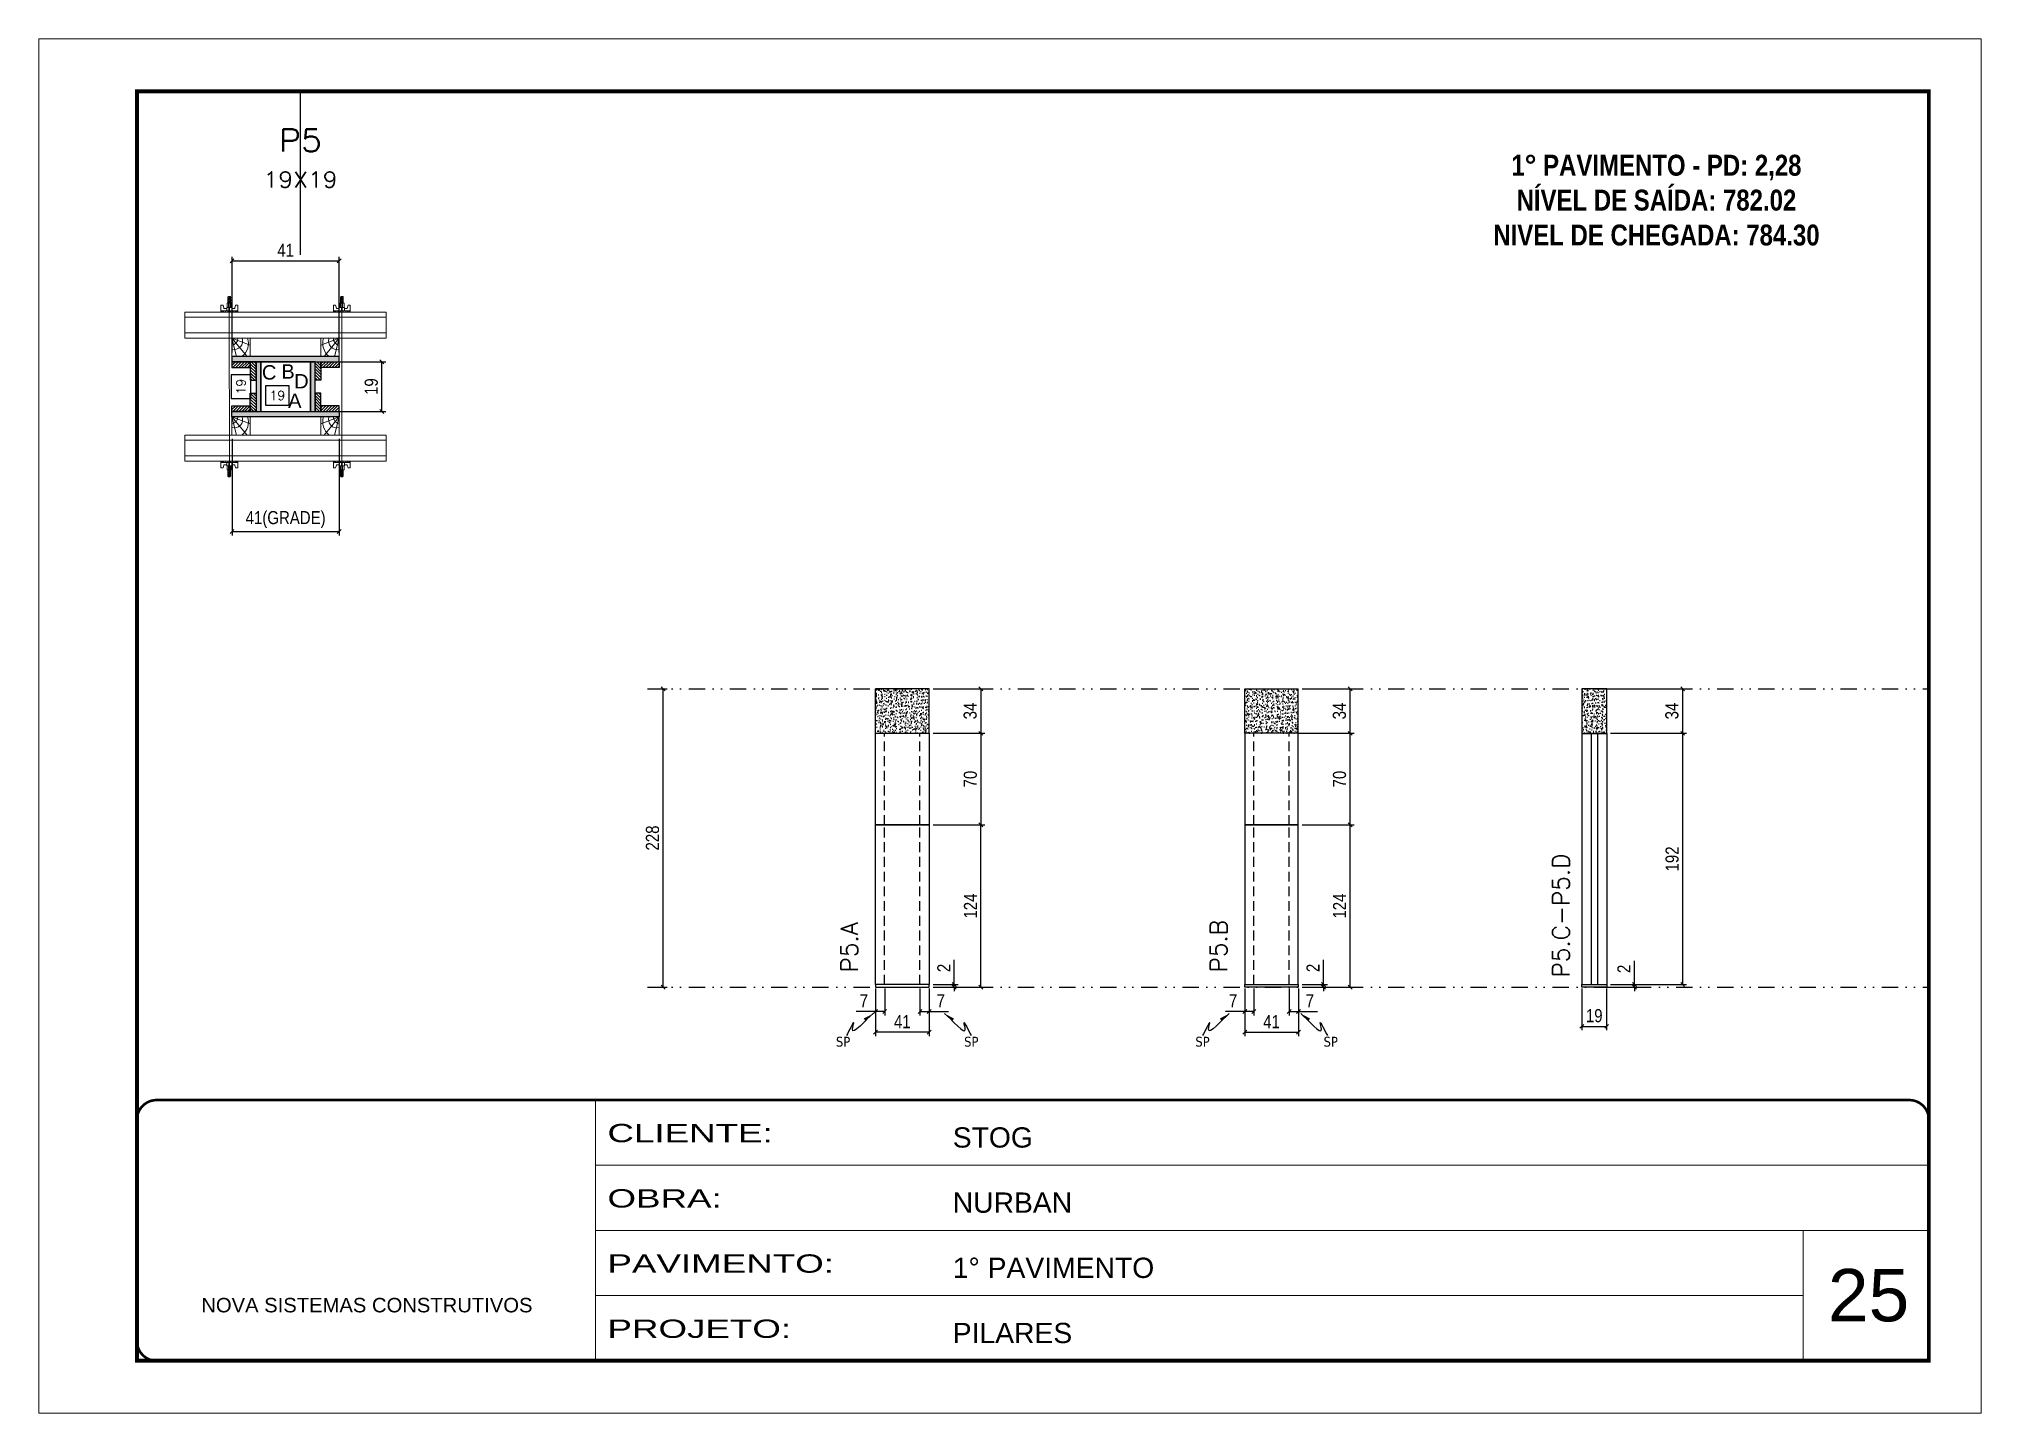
# Model space of a CAD drawing. Header units: millimetres. Extents: x 169816 to 178745, y 96537 to 113647.
# Drawn here: x 169816 to 171301, y 104577 to 105627 of the extents above; entities that cross this region are included whole.
import ezdxf
from ezdxf.enums import TextEntityAlignment as Align

# ---------------------------------------------------------------- set-up
doc = ezdxf.new("R2010")
doc.units = ezdxf.units.MM
for name, pattern in [('CONTINUO', [0]), ('DASHED', [0.75, 0.5, -0.25]), ('DIVIDE2', [0.625, 0.25, -0.125, 0, -0.125, 0, -0.125]), ('HIDDEN', [0.375, 0.25, -0.125])]:
    doc.linetypes.add(name, pattern=pattern)
for name, color, linetype, lineweight in [('CARIMBO', 255, 'Continuous', 9), ('Folhas', 255, 'Continuous', 9), ('Hachura', 251, 'Continuous', 9), ('Madeira', 126, 'Continuous', 18), ('Perfil Metálico', 224, 'Continuous', 18), ('SARRAFO DE PRESSAO', 251, 'DASHED', 9), ('Texto Seção', 7, 'Continuous', 15)]:
    doc.layers.add(name, color=color, linetype=linetype, lineweight=lineweight)
for name, color, linetype in [('CHAPA', 1, 'Continuous'), ('COTA', 241, 'Continuous'), ('Cota Seção (2x)', 241, 'Continuous'), ('MEIO_PONT', 93, 'Continuous'), ('NOMENCLATURA', 7, 'Continuous'), ('Nível', 160, 'Continuous'), ('Painéis', 200, 'Continuous'), ('SARR_2.2x7', 40, 'Continuous'), ('SARRAFO', 251, 'Continuous'), ('Sarrafo de Pressão', 42, 'HIDDEN'), ('texto', 7, 'Continuous'), ('Texto de Titulo', 7, 'Continuous'), ('Texto Qtd Sarr', 242, 'Continuous'), ('TEXTO_GERAL', 7, 'Continuous')]:
    doc.layers.add(name, color=color, linetype=linetype)
doc.styles.add('ARIAL', font='arial.ttf')
doc.styles.add('COTA TECNICA', font='techl___.ttf', dxfattribs={"height": 10})
doc.styles.add('COTA TECNICA 2X', font='techl___.ttf', dxfattribs={"height": 10})
doc.styles.add('COTA TECNICA-50', font='techl___.ttf', dxfattribs={"height": 10})
doc.styles.add('REGUA-120', font='ROMANS.shx', dxfattribs={"height": 15})
doc.styles.add('ROMANC', font='techb___.ttf', dxfattribs={"height": 2.5})
doc.styles.add('ROMANS', font='romans.shx')
doc.styles.get("Standard").update_dxf_attribs({"font": 'arial.ttf'})
doc.styles.add('Tecnologia', font='')
doc.styles.get('Tecnologia').set_extended_font_data('Forgotten Futurist')
doc.dimstyles.new('COTA PAINEL-50', dxfattribs={"dimtxt": 10, "dimasz": 3, "dimexe": 3, "dimexo": 3, "dimgap": 3, "dimtad": 1, "dimdec": 1, "dimzin": 12, "dimdsep": 46, "dimtxsty": 'COTA TECNICA-50', "dimblk1": 'OBLIQUE', "dimblk2": 'OBLIQUE', "dimsah": 1, "dimcen": 0.9, "dimclrd": 4, "dimclre": 4, "dimclrt": 240, "dimadec": 1, "dimazin": 3, "dimtfac": 1, "dimtdec": 1, "dimtmove": 0, "dimatfit": 3, "dimfxl": 1, "dimtolj": 1, "dimtzin": 12, "dimarcsym": 0})
doc.dimstyles.new('PAINEL', dxfattribs={"dimtxt": 10, "dimasz": 3, "dimexe": 3, "dimexo": 3, "dimgap": 3, "dimtad": 1, "dimdec": 1, "dimzin": 12, "dimdsep": 46, "dimtxsty": 'COTA TECNICA', "dimblk1": 'OBLIQUE', "dimblk2": 'OBLIQUE', "dimsah": 1, "dimcen": 0.9, "dimclrd": 4, "dimclre": 4, "dimclrt": 240, "dimadec": 1, "dimazin": 3, "dimtfac": 1, "dimtdec": 1, "dimtmove": 0, "dimatfit": 3, "dimfxl": 1, "dimtolj": 1, "dimtzin": 12, "dimarcsym": 0})
doc.dimstyles.new('SECAO PILAR', dxfattribs={"dimtxt": 10, "dimasz": 3, "dimexe": 3, "dimexo": 3, "dimgap": 3, "dimtad": 1, "dimdec": 1, "dimlfac": 0.5, "dimzin": 12, "dimdsep": 46, "dimtxsty": 'COTA TECNICA 2X', "dimblk1": 'OBLIQUE', "dimblk2": 'OBLIQUE', "dimsah": 1, "dimcen": 0.9, "dimclrd": 256, "dimclre": 256, "dimclrt": 256, "dimadec": 1, "dimazin": 3, "dimtfac": 1, "dimtdec": 1, "dimtmove": 0, "dimatfit": 3, "dimfxl": 1, "dimtolj": 1, "dimtzin": 12, "dimarcsym": 0})
doc.dimstyles.new('SECÇÃO 2', dxfattribs={"dimtxt": 7, "dimasz": 6, "dimexe": 0.18, "dimexo": 2, "dimgap": -4, "dimtad": 3, "dimdec": 1, "dimlfac": 0.5, "dimzin": 12, "dimdsep": 46, "dimtxsty": 'ROMANS', "dimblk": 'ARCHTICK', "dimcen": 0.09, "dimse1": 1, "dimse2": 1, "dimsd1": 1, "dimsd2": 1, "dimclrd": 180, "dimclre": 5, "dimclrt": 1, "dimadec": 0, "dimazin": 3, "dimtfac": 1, "dimtdec": 1, "dimtofl": 0, "dimtmove": 0, "dimatfit": 3, "dimldrblk": 'ARCHTICK', "dimfxl": 1, "dimtolj": 1, "dimtzin": 0, "dimarcsym": 0})
doc.dimstyles.get("Standard").update_dxf_attribs({"dimtxt": 0.18, "dimasz": 0.18, "dimexe": 0.18, "dimexo": 0.0625, "dimgap": 0.09, "dimtad": 0, "dimtih": 1, "dimtoh": 1, "dimdec": 4, "dimzin": 0, "dimdsep": 46, "dimtxsty": 'Standard', "dimcen": 0.09, "dimadec": 0, "dimazin": 0, "dimtfac": 1, "dimtdec": 4, "dimtofl": 0, "dimtmove": 0, "dimatfit": 3, "dimfxl": 1, "dimtolj": 1, "dimtzin": 0, "dimarcsym": 0})
pattern_1 = [(225, (160542.7117, 82450.9757), (1.12253202, -1.12253202), [])]
pattern_2 = [(225, (160839.7117, 82450.9757), (1.12253202, -1.12253202), [])]
pattern_3 = [(135, (147135.8554, 114845.3357), (-1.12253202, -1.12253202), [])]
pattern_4 = [(135, (147197.8554, 114845.3357), (-1.12253202, -1.12253202), [])]
pattern_5 = [(50, (-3183.5, -5854.8755), (5.46554007, -0.47817257), [0.5715, -6.2865]), (355, (-3183.5, -5854.8755), (-1.05730264, 5.73170536), [0.4572, -5.02921753]), (100.4514447, (-3183.0445, -5854.9154), (4.40823741, 5.25353256), [0.48570026, -5.34270734]), (46.1842, (-3183.5, -5853.3515), (8.13237123, -1.26126984), [0.85725, -9.42975]), (96.6355576, (-3182.822, -5853.457), (7.12212402, 7.42278374), [0.7285507, -8.01406824]), (351.184151, (-3183.5, -5853.3515), (7.12212402, 7.42278374), [0.685799, -7.54379196]), (21, (-3182.738, -5853.7325), (4.54843174, -3.06795595), [0.5715, -6.2865]), (326, (-3182.738, -5853.7325), (1.85406085, 5.52563898), [0.4572, -5.0292]), (71.451445, (-3182.359, -5853.988), (6.40249258, 2.45768307), [0.48570026, -5.34269813]), (37.5, (-3183.5, -5854.8755), (0.092658098, 2.536651166), [0, -4.96824, 0, -5.1054, 0, -5.04825]), (7.5, (-3183.5, -5854.8755), (2.004589875, 3.005417245), [0, -2.91084, 0, -4.85394, 0, -1.92405]), (327.5, (-3185.1993, -5854.8755), (4.067717855, -0.17186232), [0, -1.905, 0, -5.9436, 0, -7.8867]), (317.5, (-3185.9613, -5854.8755), (4.44387544, 0.76279473), [0, -2.4765, 0, -3.94716, 0, -5.6007])]

msp = doc.modelspace()

# ---------------------------------------------------------------- texts
at = {"layer": 'CARIMBO', "style": 'ARIAL'}
msp.add_text('25', height=40, dxfattribs=at).set_placement((171183.88, 104647.22))
at = {"layer": 'NOMENCLATURA', "color": 2, "insert": (171052.76, 105565.22), "char_height": 16, "attachment_point": 2, "style": 'ROMANC'}
msp.add_mtext_dynamic_manual_height_columns('\\P1° PAVIMENTO - PD: 2,28\\PNÍVEL DE SAÍDA: 782.02\\PNIVEL DE CHEGADA: 784.30', width=328.3607, gutter_width=1, heights=[0], dxfattribs=at)
at = {"layer": 'texto', "color": 0, "char_height": 7.5, "attachment_point": 5}
for insert in [(170430.91, 104860.81), (170528.93, 104860.81), (170705.71, 104860.81), (170803.74, 104860.81)]:
    msp.add_mtext('{\\fTahoma|b0|i0|c0|p34;\\C4;SP}', dxfattribs=dict(at, insert=insert))
at = {"layer": 'Texto Seção', "char_height": 13, "width": 285.3299, "attachment_point": 7, "rotation": 90, "style": 'REGUA-120'}
for s, insert in [('\\pxt4;P5.C-P5.D', (170986.29, 104909.9)), ('P5.A', (170442.22, 104913.74)), ('P5.B', (170724.49, 104913.74))]:
    msp.add_mtext(s, dxfattribs=dict(at, insert=insert))
at = {"layer": 'TEXTO_GERAL', "style": 'ARIAL'}
for s, p in [('C', (169992.1, 105372.26)), ('B', (170006.53, 105372.93)), ('D', (170016.77, 105365.49)), ('A', (170011.71, 105350.59))]:
    msp.add_text(s, height=11, dxfattribs=at).set_placement(p, align=Align.MIDDLE_CENTER)

# ---------------------------------------------------------------- blocks, each defined once
blk = doc.blocks.new('9999999999')
at = {"color": 30, "linetype": 'CONTINUO'}
for p, q in [((98564.6, 34230.2), (98564.6, 34429.4)), ((98564.6, 34379.6), (99584, 34379.6)), ((98564.6, 34329.8), (99488, 34329.8)), ((99584, 34329.8), (99488, 34329.8)), ((99488, 34329.8), (99488, 34230.2)), ((98564.6, 34280), (99488, 34280))]:
    blk.add_line(p, q, dxfattribs=at)
at = {"color": 30, "linetype": 'CONTINUO', "const_width": 2}
blk.add_lwpolyline([(99584, 34230.2), (99584, 34414.4, 0.414214), (99569, 34429.4), (98229, 34429.4, 0.414214), (98214, 34414.4), (98214, 34245.2, 0.414214), (98229, 34230.2), (99584, 34230.2)], format="xyb", dxfattribs=at)
at = {"layer": 'Folhas'}
blk.add_lwpolyline([(98139, 34190.2), (99624, 34190.2), (99624, 35240.2), (98139, 35240.2)], close=True, dxfattribs=at)
at = {"layer": 'Folhas', "color": 30, "const_width": 3}
blk.add_lwpolyline([(98214, 34230.2), (99584, 34230.2), (99584, 35200.2), (98214, 35200.2)], close=True, dxfattribs=at)
at = {"color": 7, "linetype": 'Continuous', "ltscale": 5, "style": 'ARIAL'}
for s, height, p in [('STOG', 15.48, (98837.7, 34393.1)), ('NURBAN', 15.48, (98837.7, 34343.3)), ('1° PAVIMENTO', 15.483, (98837.7, 34293.5)), ('NOVA SISTEMAS CONSTRUTIVOS', 11.059, (98263.2, 34267.2)), ('PILARES', 15.48, (98837.7, 34243.7))]:
    blk.add_text(s, height=height, dxfattribs=at).set_placement(p)
at = {"layer": 'Folhas', "color": 7, "style": 'Tecnologia', "width": 1.5}
for s, p in [('CLIENTE:', (98573.7, 34397.2)), ('OBRA:', (98573.7, 34347.3)), ('PAVIMENTO:', (98573.7, 34297.5)), ('PROJETO:', (98573.7, 34247.7))]:
    blk.add_text(s, height=14, dxfattribs=at).set_placement(p)
blk = doc.blocks.new('titulo1')
at = {"layer": 'Defpoints', "color": 252, "linetype": 'HIDDEN', "ltscale": 2}
blk.add_line((0, 0), (0, 125), dxfattribs=at)
at = {"layer": 'Defpoints', "style": 'ROMANS', "oblique": 15}
blk.add_attdef('FOLHA', text='', height=10, dxfattribs=at).set_placement((0, 15.6), align=Align.MIDDLE_CENTER)
at = {"layer": 'Texto Qtd Sarr', "color": 3, "style": 'ROMANS', "oblique": 15}
for tag, height, p in [('TITULO', 17, (0, 71.4)), ('SEÇÃO', 12, (0, 41.5))]:
    blk.add_attdef(tag, text='', height=height, dxfattribs=at).set_placement(p, align=Align.MIDDLE_CENTER)
blk = doc.blocks.new('*D463')
at = {"layer": 'Cota Seção (2x)', "color": 180, "lineweight": -2, "transparency": 16777216}
for p, q in [((170007.4, 105362.1), (169989.4, 105362.1)), ((169989.4, 105362.1), (169989.4, 105347.1)), ((170007.4, 105347.1), (170007.4, 105362.1)), ((169989.4, 105347.1), (170007.4, 105347.1))]:
    blk.add_line(p, q, dxfattribs=at)
at = {"layer": 'Defpoints', "color": 0, "transparency": 16777216}
for p in [(169988.4, 105342.4), (170026.4, 105343.1), (170026.4, 105342.4)]:
    blk.add_point(p, dxfattribs=at)
at = {"layer": 'Cota Seção (2x)', "color": 1, "transparency": 16777216, "insert": (169998.4, 105354.6), "char_height": 7, "attachment_point": 5, "style": 'ROMANS'}
blk.add_mtext('\\A1;19', dxfattribs=at)
blk = doc.blocks.new('_ArchTick')
at = {"color": 0, "linetype": 'ByBlock', "const_width": 0.15}
blk.add_lwpolyline([(-0.5, -0.5), (0.5, 0.5)], dxfattribs=at)
blk = doc.blocks.new('*D464')
at = {"layer": 'Cota Seção (2x)', "color": 180, "lineweight": -2, "transparency": 16777216}
for p, q in [((169978.1, 105370.4), (169963.1, 105370.4)), ((169963.1, 105370.4), (169963.1, 105352.4)), ((169978.1, 105352.4), (169978.1, 105370.4)), ((169963.1, 105352.4), (169978.1, 105352.4))]:
    blk.add_line(p, q, dxfattribs=at)
at = {"layer": 'Defpoints', "color": 0, "transparency": 16777216}
for p in [(169982.1, 105380.4), (169985.7, 105380.4), (169985.7, 105342.4)]:
    blk.add_point(p, dxfattribs=at)
at = {"layer": 'Cota Seção (2x)', "color": 1, "transparency": 16777216, "insert": (169970.6, 105361.4), "char_height": 7, "attachment_point": 5, "rotation": 90, "style": 'ROMANS'}
blk.add_mtext('\\A1;19', dxfattribs=at)
blk = doc.blocks.new('_Oblique')
at = {"color": 0, "linetype": 'ByBlock', "lineweight": -2}
blk.add_line((-0.5, -0.5), (0.5, 0.5), dxfattribs=at)
blk = doc.blocks.new('*D467')
at = {"layer": 'Cota Seção (2x)', "lineweight": -2, "transparency": 16777216}
for p, q in [((170030.3, 105380.4), (170081.3, 105380.4)), ((170078.3, 105342.4), (170078.3, 105380.4)), ((170030.3, 105342.4), (170081.3, 105342.4))]:
    blk.add_line(p, q, dxfattribs=at)
at = {"layer": 'Defpoints', "color": 0, "transparency": 16777216}
for p in [(170027.3, 105380.4), (170078.3, 105380.4), (170027.3, 105342.4)]:
    blk.add_point(p, dxfattribs=at)
at = {"layer": 'Cota Seção (2x)', "lineweight": -2, "transparency": 16777216, "xscale": 3, "yscale": 3, "zscale": 3}
for p, rotation in [((170078.3, 105380.4), 90), ((170078.3, 105342.4), 270)]:
    blk.add_blockref('_Oblique', p, dxfattribs=dict(at, rotation=rotation))
at = {"layer": 'Cota Seção (2x)', "transparency": 16777216, "insert": (170070.2, 105361.4), "char_height": 10, "attachment_point": 5, "rotation": 90, "style": 'COTA TECNICA 2X'}
blk.add_mtext('\\A1;19', dxfattribs=at)
blk = doc.blocks.new('*D465')
at = {"layer": 'Cota Seção (2x)', "lineweight": -2, "transparency": 16777216}
for p, q in [((169963.7, 105321.4), (169963.7, 105247.6)), ((170045.7, 105321.4), (170045.7, 105247.6)), ((169963.7, 105250.6), (170045.7, 105250.6))]:
    blk.add_line(p, q, dxfattribs=at)
at = {"layer": 'Defpoints', "color": 0, "transparency": 16777216}
for p in [(169963.7, 105324.4), (170045.7, 105324.4), (170045.7, 105250.6)]:
    blk.add_point(p, dxfattribs=at)
at = {"layer": 'Cota Seção (2x)', "lineweight": -2, "transparency": 16777216, "xscale": 3, "yscale": 3, "zscale": 3, "rotation": 180}
blk.add_blockref('_Oblique', (169963.7, 105250.6), dxfattribs=at)
at = {"layer": 'Cota Seção (2x)', "lineweight": -2, "transparency": 16777216, "xscale": 3, "yscale": 3, "zscale": 3}
blk.add_blockref('_Oblique', (170045.7, 105250.6), dxfattribs=at)
at = {"layer": 'Cota Seção (2x)', "transparency": 16777216, "insert": (170004.7, 105259.8), "char_height": 10, "attachment_point": 5, "style": 'COTA TECNICA 2X'}
blk.add_mtext('\\A1;41(GRADE)', dxfattribs=at)
blk = doc.blocks.new('*D466')
at = {"layer": 'Cota Seção (2x)', "lineweight": -2, "transparency": 16777216}
for p, q in [((169963.7, 105387.4), (169963.7, 105460.5)), ((169963.7, 105457.5), (170045.7, 105457.5)), ((170045.7, 105387.4), (170045.7, 105460.5))]:
    blk.add_line(p, q, dxfattribs=at)
at = {"layer": 'Defpoints', "color": 0, "transparency": 16777216}
for p in [(170045.7, 105457.5), (169963.7, 105384.4), (170045.7, 105384.4)]:
    blk.add_point(p, dxfattribs=at)
at = {"layer": 'Cota Seção (2x)', "lineweight": -2, "transparency": 16777216, "xscale": 3, "yscale": 3, "zscale": 3, "rotation": 180}
blk.add_blockref('_Oblique', (169963.7, 105457.5), dxfattribs=at)
at = {"layer": 'Cota Seção (2x)', "lineweight": -2, "transparency": 16777216, "xscale": 3, "yscale": 3, "zscale": 3}
blk.add_blockref('_Oblique', (170045.7, 105457.5), dxfattribs=at)
at = {"layer": 'Cota Seção (2x)', "transparency": 16777216, "insert": (170004.7, 105465.6), "char_height": 10, "attachment_point": 5, "style": 'COTA TECNICA 2X'}
blk.add_mtext('\\A1;41', dxfattribs=at)
blk = doc.blocks.new('C')
at = {"layer": 'Hachura', "color": 0}
for p, q in [((0, 3.22), (0, -3.22)), ((0.45, 3.22), (0, 3.22)), ((0.46, 3.16), (0, 3.16)), ((0.46, 3.05), (0, 3.05)), ((0.46, 2.88), (0, 2.88)), ((0, 2.75), (0, -1.16)), ((0.46, 2.65), (0, 2.65)), ((0.46, 2.23), (0, 2.23)), ((0.46, 1.51), (0, 1.51)), ((0.39, 0.49), (0.17, 0.49)), ((0.45, -3.23), (0.45, 3.22)), ((0.45, 3.22), (2.58, 3.22)), ((1.74, 0.97), (0.45, 0.97)), ((1.45, 0.1), (0.45, 0.1)), ((1.35, 1.94), (1.35, 0.96)), ((2.58, 2.39), (1.47, 2.09)), ((1.74, -0.97), (1.74, 0.97)), ((1.74, 0.97), (1.74, 0.84)), ((1.74, 0.97), (1.74, 0.84)), ((1.74, 0.84), (3.35, 0.84)), ((3.35, 0.45), (1.74, 0.45)), ((2.58, 3.22), (2.58, 2.39)), ((3.32, 0.84), (3.32, -0.84)), ((3.35, 0.84), (3.35, -0.84)), ((3.68, 0.45), (3.35, 0.45)), ((3.84, -0.52), (3.35, 0.45)), ((3.35, 0.06), (3.67, -0.57)), ((3.68, 0.45), (4.16, -0.52)), ((3.72, 0.5), (4.25, -0.57)), ((4.37, -0.55), (3.83, 0.53)), ((4.15, 0.45), (3.93, 0.45)), ((4.42, -0.52), (3.93, 0.45)), ((4.15, 0.45), (4.26, 0.45)), ((4.26, 0.45), (4.74, -0.52)), ((4.3, 0.5), (4.83, -0.57)), ((4.95, -0.55), (4.41, 0.53)), ((4.51, 0.45), (4.84, 0.45)), ((5, -0.52), (4.51, 0.45)), ((4.84, 0.45), (5.32, -0.52)), ((4.88, 0.5), (5.41, -0.57)), ((5.53, -0.55), (4.99, 0.53)), ((5.58, -0.52), (5.09, 0.45)), ((5.42, 0.45), (5.09, 0.45)), ((5.58, -0.52), (5.09, 0.45)), ((5.42, 0.45), (5.74, -0.19)), ((5.46, 0.5), (5.74, -0.07)), ((5.74, 0.19), (5.57, 0.53)), ((5.74, 0.32), (5.68, 0.45)), ((5.68, 0.45), (5.74, 0.45)), ((5.74, 0.45), (5.9, 0.29)), ((5.74, 0.45), (5.74, -0.52)), ((5.9, -0.36), (5.9, 0.29)), ((0.45, 0), (0, 0)), ((0.46, -1.52), (0, -1.52)), ((0.46, -2.23), (0, -2.23)), ((0.46, -2.65), (0, -2.65)), ((0.46, -2.88), (0, -2.88)), ((0.46, -3.05), (0, -3.05)), ((0.46, -3.16), (0, -3.16)), ((0, -3.22), (2.57, -3.22)), ((0.08, -0.48), (0.29, -0.48)), ((0.29, -0.48), (0.4, -0.48)), ((0.45, 0), (0.45, -0.97)), ((0.45, -0.16), (1.45, -0.16)), ((0.45, -0.65), (0.45, -0.32)), ((0.45, -3.23), (0.45, -0.65)), ((0.45, -0.97), (1.74, -0.97)), ((1.35, -1.94), (1.35, -0.97)), ((2.58, -2.39), (1.47, -2.1)), ((3.35, -0.32), (1.74, -0.32)), ((3.35, -0.84), (1.74, -0.84)), ((2.58, -3.23), (2.58, -2.39)), ((3.35, -0.07), (3.58, -0.52)), ((3.35, -0.52), (3.58, -0.52)), ((3.84, -0.52), (4.16, -0.52)), ((4.42, -0.52), (4.74, -0.52)), ((4.63, -0.52), (4.74, -0.52)), ((5, -0.52), (5.32, -0.52)), ((5.58, -0.52), (5.74, -0.52)), ((5.74, -0.52), (5.9, -0.36)), ((5.74, -0.52), (5.74, -0.52))]:
    blk.add_line(p, q, dxfattribs=at)
for centre, radius, start, end in [((1.52, 1.94), 0.161, 104.74356, 180), ((1.44, -0.03), 0.129, 272.69497, 87.30503), ((3.81, 0.39), 0.143, 25.56881, 154.43119), ((4.39, 0.39), 0.143, 25.56881, 154.43119), ((4.97, 0.39), 0.143, 25.56881, 154.43119), ((5.55, 0.39), 0.143, 25.56881, 154.43119), ((0.17, -0.37), 0.174, 221.74404, 317.85924), ((1.52, -1.94), 0.161, 180, 255.25644), ((3.71, -0.4), 0.174, 222.14076, 318.25596), ((4.29, -0.4), 0.174, 222.14076, 318.25596), ((4.87, -0.4), 0.174, 222.14076, 318.25596), ((5.45, -0.4), 0.174, 222.14076, 318.25596), ((5.61, -0.4), 0.174, 317.85924, 318.25596)]:
    blk.add_arc(centre, radius, start, end, dxfattribs=at)
blk = doc.blocks.new('PONTALETE')
at = {"layer": 'Madeira'}
for q in [(2.71, 7), (7, 5.76), (7, 1.74)]:
    blk.add_line((0, 0), q, dxfattribs=at)
blk.add_lwpolyline([(0, 0), (7, 0), (7, 7), (0, 7)], close=True, dxfattribs=at)
for centre, radius, start, end in [((2.04, 0.06), 6.23, 37.28179, 109.09128), ((1.09, 0.9), 3.19, 343.60304, 109.98471), ((-0.21, -0.78), 3.09, 14.63219, 86.0383)]:
    blk.add_arc(centre, radius, start, end, dxfattribs=at)
blk = doc.blocks.new('*D485')
at = {"layer": 'COTA', "color": 4, "lineweight": -2, "transparency": 16777216}
for p, q in [((170284.5, 105130.5), (170296.3, 105130.5)), ((170293.3, 104902.5), (170293.3, 105130.5)), ((170284.5, 104902.5), (170296.3, 104902.5))]:
    blk.add_line(p, q, dxfattribs=at)
at = {"layer": 'Defpoints', "color": 0, "transparency": 16777216}
for p in [(170281.5, 105130.5), (170293.3, 105130.5), (170281.5, 104902.5)]:
    blk.add_point(p, dxfattribs=at)
at = {"layer": 'COTA', "color": 4, "lineweight": -2, "transparency": 16777216, "xscale": 3, "yscale": 3, "zscale": 3}
for p, rotation in [((170293.3, 105130.5), 90), ((170293.3, 104902.5), 270)]:
    blk.add_blockref('_Oblique', p, dxfattribs=dict(at, rotation=rotation))
at = {"layer": 'COTA', "color": 240, "transparency": 16777216, "insert": (170285.2, 105016.5), "char_height": 10, "attachment_point": 5, "rotation": 90, "style": 'COTA TECNICA-50'}
blk.add_mtext('\\A1;228', dxfattribs=at)
blk = doc.blocks.new('*D468')
at = {"layer": 'COTA', "color": 4, "lineweight": -2, "transparency": 16777216}
for p, q in [((170455.7, 104901.5), (170455.7, 104865.1)), ((170496.7, 104901.5), (170496.7, 104865.1)), ((170496.7, 104868.1), (170455.7, 104868.1))]:
    blk.add_line(p, q, dxfattribs=at)
at = {"layer": 'Defpoints', "color": 0, "transparency": 16777216}
for p in [(170455.7, 104904.5), (170496.7, 104904.5), (170455.7, 104868.1)]:
    blk.add_point(p, dxfattribs=at)
at = {"layer": 'COTA', "color": 4, "lineweight": -2, "transparency": 16777216, "xscale": 3, "yscale": 3, "zscale": 3, "rotation": 180}
blk.add_blockref('_Oblique', (170455.7, 104868.1), dxfattribs=at)
at = {"layer": 'COTA', "color": 4, "lineweight": -2, "transparency": 16777216, "xscale": 3, "yscale": 3, "zscale": 3}
blk.add_blockref('_Oblique', (170496.7, 104868.1), dxfattribs=at)
at = {"layer": 'COTA', "color": 240, "transparency": 16777216, "insert": (170476.2, 104876.2), "char_height": 10, "attachment_point": 5, "style": 'COTA TECNICA'}
blk.add_mtext('\\A1;41', dxfattribs=at)
blk = doc.blocks.new('*D469')
at = {"layer": 'COTA', "color": 4, "lineweight": -2, "transparency": 16777216}
for p, q in [((170489.7, 104901.5), (170489.7, 104881)), ((170496.7, 104899.5), (170496.7, 104881)), ((170489.7, 104884), (170496.7, 104884)), ((170496.7, 104884), (170511.4, 104884))]:
    blk.add_line(p, q, dxfattribs=at)
at = {"layer": 'Defpoints', "color": 0, "transparency": 16777216}
for p in [(170489.7, 104904.5), (170496.7, 104902.5), (170496.7, 104884)]:
    blk.add_point(p, dxfattribs=at)
at = {"layer": 'COTA', "color": 4, "lineweight": -2, "transparency": 16777216, "xscale": 3, "yscale": 3, "zscale": 3, "rotation": 180}
blk.add_blockref('_Oblique', (170489.7, 104884), dxfattribs=at)
at = {"layer": 'COTA', "color": 4, "lineweight": -2, "transparency": 16777216, "xscale": 3, "yscale": 3, "zscale": 3}
blk.add_blockref('_Oblique', (170496.7, 104884), dxfattribs=at)
at = {"layer": 'COTA', "color": 240, "transparency": 16777216, "insert": (170505.6, 104892.1), "char_height": 10, "attachment_point": 5, "style": 'COTA TECNICA-50'}
blk.add_mtext('\\A1;7', dxfattribs=at)
blk = doc.blocks.new('*D470')
at = {"layer": 'COTA', "color": 4, "lineweight": -2, "transparency": 16777216}
for p, q in [((170462.7, 104901.5), (170462.7, 104881)), ((170455.7, 104899.5), (170455.7, 104881)), ((170455.7, 104884), (170441, 104884)), ((170462.7, 104884), (170455.7, 104884))]:
    blk.add_line(p, q, dxfattribs=at)
at = {"layer": 'Defpoints', "color": 0, "transparency": 16777216}
for p in [(170455.7, 104902.5), (170462.7, 104904.5), (170455.7, 104884)]:
    blk.add_point(p, dxfattribs=at)
at = {"layer": 'COTA', "color": 4, "lineweight": -2, "transparency": 16777216, "xscale": 3, "yscale": 3, "zscale": 3, "rotation": 180}
blk.add_blockref('_Oblique', (170455.7, 104884), dxfattribs=at)
at = {"layer": 'COTA', "color": 4, "lineweight": -2, "transparency": 16777216, "xscale": 3, "yscale": 3, "zscale": 3}
blk.add_blockref('_Oblique', (170462.7, 104884), dxfattribs=at)
at = {"layer": 'COTA', "color": 240, "transparency": 16777216, "insert": (170446.8, 104892.1), "char_height": 10, "attachment_point": 5, "style": 'COTA TECNICA-50'}
blk.add_mtext('\\A1;7', dxfattribs=at)
blk = doc.blocks.new('*D471')
at = {"layer": 'COTA', "color": 4, "linetype": 'ByBlock', "lineweight": -2, "transparency": 16777216}
for p, q in [((170499.7, 105026.5), (170539.3, 105026.5)), ((170536.3, 104902.5), (170536.3, 105026.5)), ((170499.7, 104902.5), (170539.3, 104902.5))]:
    blk.add_line(p, q, dxfattribs=at)
at = {"layer": 'Defpoints', "color": 0, "linetype": 'ByBlock', "transparency": 16777216}
for p in [(170496.7, 105026.5), (170536.3, 105026.5), (170496.7, 104902.5)]:
    blk.add_point(p, dxfattribs=at)
at = {"layer": 'COTA', "color": 4, "linetype": 'ByBlock', "lineweight": -2, "transparency": 16777216, "xscale": 3, "yscale": 3, "zscale": 3}
for p, rotation in [((170536.3, 105026.5), 90), ((170536.3, 104902.5), 270)]:
    blk.add_blockref('_Oblique', p, dxfattribs=dict(at, rotation=rotation))
at = {"layer": 'COTA', "color": 240, "linetype": 'ByBlock', "transparency": 16777216, "insert": (170528.3, 104964.5), "char_height": 10, "attachment_point": 5, "rotation": 90, "style": 'COTA TECNICA'}
blk.add_mtext('\\A1;124', dxfattribs=at)
blk = doc.blocks.new('*D472')
at = {"layer": 'COTA', "color": 4, "lineweight": -2, "transparency": 16777216}
for p, q in [((170515.9, 104904.5), (170515.9, 104923.3)), ((170499.7, 104904.5), (170518.9, 104904.5)), ((170499.7, 104902.5), (170518.9, 104902.5)), ((170515.9, 104902.5), (170515.9, 104904.5)), ((170515.9, 104902.5), (170515.9, 104899.5))]:
    blk.add_line(p, q, dxfattribs=at)
at = {"layer": 'Defpoints', "color": 0, "transparency": 16777216}
for p in [(170496.7, 104904.5), (170496.7, 104902.5), (170515.9, 104902.5)]:
    blk.add_point(p, dxfattribs=at)
at = {"layer": 'COTA', "color": 4, "lineweight": -2, "transparency": 16777216, "xscale": 3, "yscale": 3, "zscale": 3}
for p, rotation in [((170515.9, 104904.5), 270), ((170515.9, 104902.5), 90)]:
    blk.add_blockref('_Oblique', p, dxfattribs=dict(at, rotation=rotation))
at = {"layer": 'COTA', "color": 240, "transparency": 16777216, "insert": (170507.9, 104917.2), "char_height": 10, "attachment_point": 5, "rotation": 90, "style": 'COTA TECNICA-50'}
blk.add_mtext('\\A1;2', dxfattribs=at)
blk = doc.blocks.new('*D473')
at = {"layer": 'COTA', "color": 4, "linetype": 'ByBlock', "lineweight": -2, "transparency": 16777216}
for p, q in [((170499.7, 105026.5), (170539.3, 105026.5)), ((170536.3, 104902.5), (170536.3, 105026.5)), ((170499.7, 104902.5), (170539.3, 104902.5))]:
    blk.add_line(p, q, dxfattribs=at)
at = {"layer": 'Defpoints', "color": 0, "linetype": 'ByBlock', "transparency": 16777216}
for p in [(170496.7, 105026.5), (170536.3, 105026.5), (170496.7, 104902.5)]:
    blk.add_point(p, dxfattribs=at)
at = {"layer": 'COTA', "color": 4, "linetype": 'ByBlock', "lineweight": -2, "transparency": 16777216, "xscale": 3, "yscale": 3, "zscale": 3}
for p, rotation in [((170536.3, 105026.5), 90), ((170536.3, 104902.5), 270)]:
    blk.add_blockref('_Oblique', p, dxfattribs=dict(at, rotation=rotation))
at = {"layer": 'COTA', "color": 240, "linetype": 'ByBlock', "transparency": 16777216, "insert": (170528.3, 104964.5), "char_height": 10, "attachment_point": 5, "rotation": 90, "style": 'COTA TECNICA'}
blk.add_mtext('\\A1;124', dxfattribs=at)
blk = doc.blocks.new('*D474')
at = {"layer": 'COTA', "color": 4, "lineweight": -2, "transparency": 16777216}
for p, q in [((170738, 104901.5), (170738, 104865.1)), ((170779, 104901.5), (170779, 104865.1)), ((170738, 104868.1), (170779, 104868.1))]:
    blk.add_line(p, q, dxfattribs=at)
at = {"layer": 'Defpoints', "color": 0, "transparency": 16777216}
for p in [(170738, 104904.5), (170779, 104904.5), (170779, 104868.1)]:
    blk.add_point(p, dxfattribs=at)
at = {"layer": 'COTA', "color": 4, "lineweight": -2, "transparency": 16777216, "xscale": 3, "yscale": 3, "zscale": 3, "rotation": 180}
blk.add_blockref('_Oblique', (170738, 104868.1), dxfattribs=at)
at = {"layer": 'COTA', "color": 4, "lineweight": -2, "transparency": 16777216, "xscale": 3, "yscale": 3, "zscale": 3}
blk.add_blockref('_Oblique', (170779, 104868.1), dxfattribs=at)
at = {"layer": 'COTA', "color": 240, "transparency": 16777216, "insert": (170758.5, 104876.2), "char_height": 10, "attachment_point": 5, "style": 'COTA TECNICA'}
blk.add_mtext('\\A1;41', dxfattribs=at)
blk = doc.blocks.new('*D475')
at = {"layer": 'COTA', "color": 4, "lineweight": -2, "transparency": 16777216}
for p, q in [((170745, 104901.5), (170745, 104881)), ((170738, 104899.5), (170738, 104881)), ((170738, 104884), (170723.2, 104884)), ((170745, 104884), (170738, 104884))]:
    blk.add_line(p, q, dxfattribs=at)
at = {"layer": 'Defpoints', "color": 0, "transparency": 16777216}
for p in [(170738, 104902.5), (170745, 104904.5), (170738, 104884)]:
    blk.add_point(p, dxfattribs=at)
at = {"layer": 'COTA', "color": 4, "lineweight": -2, "transparency": 16777216, "xscale": 3, "yscale": 3, "zscale": 3, "rotation": 180}
blk.add_blockref('_Oblique', (170738, 104884), dxfattribs=at)
at = {"layer": 'COTA', "color": 4, "lineweight": -2, "transparency": 16777216, "xscale": 3, "yscale": 3, "zscale": 3}
blk.add_blockref('_Oblique', (170745, 104884), dxfattribs=at)
at = {"layer": 'COTA', "color": 240, "transparency": 16777216, "insert": (170729.1, 104892.1), "char_height": 10, "attachment_point": 5, "style": 'COTA TECNICA-50'}
blk.add_mtext('\\A1;7', dxfattribs=at)
blk = doc.blocks.new('*D476')
at = {"layer": 'COTA', "color": 4, "lineweight": -2, "transparency": 16777216}
for p, q in [((170772, 104901.5), (170772, 104881)), ((170779, 104899.5), (170779, 104881)), ((170772, 104884), (170779, 104884)), ((170779, 104884), (170793.7, 104884))]:
    blk.add_line(p, q, dxfattribs=at)
at = {"layer": 'Defpoints', "color": 0, "transparency": 16777216}
for p in [(170772, 104904.5), (170779, 104902.5), (170779, 104884)]:
    blk.add_point(p, dxfattribs=at)
at = {"layer": 'COTA', "color": 4, "lineweight": -2, "transparency": 16777216, "xscale": 3, "yscale": 3, "zscale": 3, "rotation": 180}
blk.add_blockref('_Oblique', (170772, 104884), dxfattribs=at)
at = {"layer": 'COTA', "color": 4, "lineweight": -2, "transparency": 16777216, "xscale": 3, "yscale": 3, "zscale": 3}
blk.add_blockref('_Oblique', (170779, 104884), dxfattribs=at)
at = {"layer": 'COTA', "color": 240, "transparency": 16777216, "insert": (170787.8, 104892.1), "char_height": 10, "attachment_point": 5, "style": 'COTA TECNICA-50'}
blk.add_mtext('\\A1;7', dxfattribs=at)
blk = doc.blocks.new('*D477')
at = {"layer": 'COTA', "color": 4, "linetype": 'ByBlock', "lineweight": -2, "transparency": 16777216}
for p, q in [((170782, 105026.5), (170821.6, 105026.5)), ((170818.6, 104902.5), (170818.6, 105026.5)), ((170782, 104902.5), (170821.6, 104902.5))]:
    blk.add_line(p, q, dxfattribs=at)
at = {"layer": 'Defpoints', "color": 0, "linetype": 'ByBlock', "transparency": 16777216}
for p in [(170779, 105026.5), (170818.6, 105026.5), (170779, 104902.5)]:
    blk.add_point(p, dxfattribs=at)
at = {"layer": 'COTA', "color": 4, "linetype": 'ByBlock', "lineweight": -2, "transparency": 16777216, "xscale": 3, "yscale": 3, "zscale": 3}
for p, rotation in [((170818.6, 105026.5), 90), ((170818.6, 104902.5), 270)]:
    blk.add_blockref('_Oblique', p, dxfattribs=dict(at, rotation=rotation))
at = {"layer": 'COTA', "color": 240, "linetype": 'ByBlock', "transparency": 16777216, "insert": (170810.5, 104964.5), "char_height": 10, "attachment_point": 5, "rotation": 90, "style": 'COTA TECNICA'}
blk.add_mtext('\\A1;124', dxfattribs=at)
blk = doc.blocks.new('*D478')
at = {"layer": 'COTA', "color": 4, "lineweight": -2, "transparency": 16777216}
for p, q in [((170798.2, 104904.5), (170798.2, 104923.3)), ((170782, 104904.5), (170801.2, 104904.5)), ((170782, 104902.5), (170801.2, 104902.5)), ((170798.2, 104902.5), (170798.2, 104904.5)), ((170798.2, 104902.5), (170798.2, 104899.5))]:
    blk.add_line(p, q, dxfattribs=at)
at = {"layer": 'Defpoints', "color": 0, "transparency": 16777216}
for p in [(170779, 104904.5), (170779, 104902.5), (170798.2, 104902.5)]:
    blk.add_point(p, dxfattribs=at)
at = {"layer": 'COTA', "color": 4, "lineweight": -2, "transparency": 16777216, "xscale": 3, "yscale": 3, "zscale": 3}
for p, rotation in [((170798.2, 104904.5), 270), ((170798.2, 104902.5), 90)]:
    blk.add_blockref('_Oblique', p, dxfattribs=dict(at, rotation=rotation))
at = {"layer": 'COTA', "color": 240, "transparency": 16777216, "insert": (170790.2, 104917.2), "char_height": 10, "attachment_point": 5, "rotation": 90, "style": 'COTA TECNICA-50'}
blk.add_mtext('\\A1;2', dxfattribs=at)
blk = doc.blocks.new('*D479')
at = {"layer": 'COTA', "color": 4, "linetype": 'ByBlock', "lineweight": -2, "transparency": 16777216}
for p, q in [((170782, 105026.5), (170821.6, 105026.5)), ((170818.6, 104902.5), (170818.6, 105026.5)), ((170782, 104902.5), (170821.6, 104902.5))]:
    blk.add_line(p, q, dxfattribs=at)
at = {"layer": 'Defpoints', "color": 0, "linetype": 'ByBlock', "transparency": 16777216}
for p in [(170779, 105026.5), (170818.6, 105026.5), (170779, 104902.5)]:
    blk.add_point(p, dxfattribs=at)
at = {"layer": 'COTA', "color": 4, "linetype": 'ByBlock', "lineweight": -2, "transparency": 16777216, "xscale": 3, "yscale": 3, "zscale": 3}
for p, rotation in [((170818.6, 105026.5), 90), ((170818.6, 104902.5), 270)]:
    blk.add_blockref('_Oblique', p, dxfattribs=dict(at, rotation=rotation))
at = {"layer": 'COTA', "color": 240, "linetype": 'ByBlock', "transparency": 16777216, "insert": (170810.5, 104964.5), "char_height": 10, "attachment_point": 5, "rotation": 90, "style": 'COTA TECNICA'}
blk.add_mtext('\\A1;124', dxfattribs=at)
blk = doc.blocks.new('*D480')
at = {"layer": 'COTA', "color": 4, "lineweight": -2, "transparency": 16777216}
for p, q in [((170782, 105130.5), (170821.6, 105130.5)), ((170818.6, 105096.5), (170818.6, 105130.5)), ((170778.5, 105096.5), (170821.6, 105096.5))]:
    blk.add_line(p, q, dxfattribs=at)
at = {"layer": 'Defpoints', "color": 0, "transparency": 16777216}
for p in [(170779, 105130.5), (170818.6, 105130.5), (170775.5, 105096.5)]:
    blk.add_point(p, dxfattribs=at)
at = {"layer": 'COTA', "color": 4, "lineweight": -2, "transparency": 16777216, "xscale": 3, "yscale": 3, "zscale": 3}
for p, rotation in [((170818.6, 105130.5), 90), ((170818.6, 105096.5), 270)]:
    blk.add_blockref('_Oblique', p, dxfattribs=dict(at, rotation=rotation))
at = {"layer": 'COTA', "color": 240, "transparency": 16777216, "insert": (170810.4, 105113.5), "char_height": 10, "attachment_point": 5, "rotation": 90, "style": 'COTA TECNICA-50'}
blk.add_mtext('\\A1;34', dxfattribs=at)
blk = doc.blocks.new('*D481')
at = {"layer": 'COTA', "color": 4, "lineweight": -2, "transparency": 16777216}
for p, q in [((170995.7, 104901.5), (170995.7, 104869.6)), ((171014.7, 104901.5), (171014.7, 104869.6)), ((170995.7, 104872.6), (171014.7, 104872.6))]:
    blk.add_line(p, q, dxfattribs=at)
at = {"layer": 'Defpoints', "color": 0, "transparency": 16777216}
for p in [(170995.7, 104904.5), (171014.7, 104904.5), (171014.7, 104872.6)]:
    blk.add_point(p, dxfattribs=at)
at = {"layer": 'COTA', "color": 4, "lineweight": -2, "transparency": 16777216, "xscale": 3, "yscale": 3, "zscale": 3, "rotation": 180}
blk.add_blockref('_Oblique', (170995.7, 104872.6), dxfattribs=at)
at = {"layer": 'COTA', "color": 4, "lineweight": -2, "transparency": 16777216, "xscale": 3, "yscale": 3, "zscale": 3}
blk.add_blockref('_Oblique', (171014.7, 104872.6), dxfattribs=at)
at = {"layer": 'COTA', "color": 240, "transparency": 16777216, "insert": (171005.2, 104880.7), "char_height": 10, "attachment_point": 5, "style": 'COTA TECNICA'}
blk.add_mtext('\\A1;19', dxfattribs=at)
blk = doc.blocks.new('*D482')
at = {"layer": 'COTA', "color": 4, "lineweight": -2, "transparency": 16777216}
for p, q in [((171035.9, 104904.5), (171035.9, 104922.6)), ((171017.7, 104904.5), (171038.9, 104904.5)), ((171017.7, 104902.5), (171038.9, 104902.5)), ((171035.9, 104902.5), (171035.9, 104904.5)), ((171035.9, 104902.5), (171035.9, 104899.5))]:
    blk.add_line(p, q, dxfattribs=at)
at = {"layer": 'Defpoints', "color": 0, "transparency": 16777216}
for p in [(171014.7, 104904.5), (171014.7, 104902.5), (171035.9, 104904.5)]:
    blk.add_point(p, dxfattribs=at)
at = {"layer": 'COTA', "color": 4, "lineweight": -2, "transparency": 16777216, "xscale": 3, "yscale": 3, "zscale": 3}
for p, rotation in [((171035.9, 104904.5), 270), ((171035.9, 104902.5), 90)]:
    blk.add_blockref('_Oblique', p, dxfattribs=dict(at, rotation=rotation))
at = {"layer": 'COTA', "color": 240, "transparency": 16777216, "insert": (171027.9, 104916.5), "char_height": 10, "attachment_point": 5, "rotation": 90, "style": 'COTA TECNICA-50'}
blk.add_mtext('\\A1;2', dxfattribs=at)
blk = doc.blocks.new('*D486')
at = {"layer": 'COTA', "color": 4, "linetype": 'ByBlock', "lineweight": -2, "transparency": 16777216}
for p, q in [((171017.7, 105130.5), (171075.8, 105130.5)), ((171072.8, 105130.5), (171072.8, 105096.5)), ((171017.7, 105096.5), (171075.8, 105096.5))]:
    blk.add_line(p, q, dxfattribs=at)
at = {"layer": 'Defpoints', "color": 0, "linetype": 'ByBlock', "transparency": 16777216}
for p in [(171014.7, 105130.5), (171014.7, 105096.5), (171072.8, 105096.5)]:
    blk.add_point(p, dxfattribs=at)
at = {"layer": 'COTA', "color": 4, "linetype": 'ByBlock', "lineweight": -2, "transparency": 16777216, "xscale": 3, "yscale": 3, "zscale": 3}
for p, rotation in [((171072.8, 105130.5), 90), ((171072.8, 105096.5), 270)]:
    blk.add_blockref('_Oblique', p, dxfattribs=dict(at, rotation=rotation))
at = {"layer": 'COTA', "color": 240, "linetype": 'ByBlock', "transparency": 16777216, "insert": (171064.6, 105113.5), "char_height": 10, "attachment_point": 5, "rotation": 90, "style": 'COTA TECNICA'}
blk.add_mtext('\\A1;34', dxfattribs=at)
blk = doc.blocks.new('*D483')
at = {"layer": 'COTA', "color": 4, "lineweight": -2, "transparency": 16777216}
for p, q in [((170782, 105096.5), (170821.6, 105096.5)), ((170818.6, 105026.5), (170818.6, 105096.5)), ((170782, 105026.5), (170821.6, 105026.5))]:
    blk.add_line(p, q, dxfattribs=at)
at = {"layer": 'Defpoints', "color": 0, "transparency": 16777216}
for p in [(170779, 105096.5), (170818.6, 105096.5), (170779, 105026.5)]:
    blk.add_point(p, dxfattribs=at)
at = {"layer": 'COTA', "color": 4, "lineweight": -2, "transparency": 16777216, "xscale": 3, "yscale": 3, "zscale": 3}
for p, rotation in [((170818.6, 105096.5), 90), ((170818.6, 105026.5), 270)]:
    blk.add_blockref('_Oblique', p, dxfattribs=dict(at, rotation=rotation))
at = {"layer": 'COTA', "color": 240, "transparency": 16777216, "insert": (170810.5, 105061.5), "char_height": 10, "attachment_point": 5, "rotation": 90, "style": 'COTA TECNICA-50'}
blk.add_mtext('\\A1;70', dxfattribs=at)
blk = doc.blocks.new('*D487')
at = {"layer": 'COTA', "color": 4, "lineweight": -2, "transparency": 16777216}
for p, q in [((170499.7, 105096.5), (170539.3, 105096.5)), ((170536.3, 105096.5), (170536.3, 105026.5)), ((170499.7, 105026.5), (170539.3, 105026.5))]:
    blk.add_line(p, q, dxfattribs=at)
at = {"layer": 'Defpoints', "color": 0, "transparency": 16777216}
for p in [(170496.7, 105096.5), (170496.7, 105026.5), (170536.3, 105026.5)]:
    blk.add_point(p, dxfattribs=at)
at = {"layer": 'COTA', "color": 4, "lineweight": -2, "transparency": 16777216, "xscale": 3, "yscale": 3, "zscale": 3}
for p, rotation in [((170536.3, 105096.5), 90), ((170536.3, 105026.5), 270)]:
    blk.add_blockref('_Oblique', p, dxfattribs=dict(at, rotation=rotation))
at = {"layer": 'COTA', "color": 240, "transparency": 16777216, "insert": (170528.2, 105061.5), "char_height": 10, "attachment_point": 5, "rotation": 90, "style": 'COTA TECNICA'}
blk.add_mtext('\\A1;70', dxfattribs=at)
blk = doc.blocks.new('*D484')
at = {"layer": 'COTA', "color": 4, "lineweight": -2, "transparency": 16777216}
for p, q in [((171017.7, 105096.5), (171075.8, 105096.5)), ((171072.8, 105096.5), (171072.8, 104904.5)), ((171017.7, 104904.5), (171075.8, 104904.5))]:
    blk.add_line(p, q, dxfattribs=at)
at = {"layer": 'Defpoints', "color": 0, "transparency": 16777216}
for p in [(171014.7, 105096.5), (171014.7, 104904.5), (171072.8, 104904.5)]:
    blk.add_point(p, dxfattribs=at)
at = {"layer": 'COTA', "color": 4, "lineweight": -2, "transparency": 16777216, "xscale": 3, "yscale": 3, "zscale": 3}
for p, rotation in [((171072.8, 105096.5), 90), ((171072.8, 104904.5), 270)]:
    blk.add_blockref('_Oblique', p, dxfattribs=dict(at, rotation=rotation))
at = {"layer": 'COTA', "color": 240, "transparency": 16777216, "insert": (171064.8, 105000.5), "char_height": 10, "attachment_point": 5, "rotation": 90, "style": 'COTA TECNICA'}
blk.add_mtext('\\A1;192', dxfattribs=at)
blk = doc.blocks.new('*D488')
at = {"layer": 'COTA', "color": 4, "lineweight": -2, "transparency": 16777216}
for p, q in [((170499.7, 105130.5), (170539.3, 105130.5)), ((170536.3, 105130.5), (170536.3, 105096.5)), ((170499.7, 105096.5), (170539.3, 105096.5))]:
    blk.add_line(p, q, dxfattribs=at)
at = {"layer": 'Defpoints', "color": 0, "transparency": 16777216}
for p in [(170496.7, 105130.5), (170496.7, 105096.5), (170536.3, 105096.5)]:
    blk.add_point(p, dxfattribs=at)
at = {"layer": 'COTA', "color": 4, "lineweight": -2, "transparency": 16777216, "xscale": 3, "yscale": 3, "zscale": 3}
for p, rotation in [((170536.3, 105130.5), 90), ((170536.3, 105096.5), 270)]:
    blk.add_blockref('_Oblique', p, dxfattribs=dict(at, rotation=rotation))
at = {"layer": 'COTA', "color": 240, "transparency": 16777216, "insert": (170528.1, 105113.5), "char_height": 10, "attachment_point": 5, "rotation": 90, "style": 'COTA TECNICA'}
blk.add_mtext('\\A1;34', dxfattribs=at)

# ---------------------------------------------------------------- dimensions: what is measured, and where the dimension line sits
at = {"layer": 'COTA'}
for base, p1, p2, angle, dimstyle, picture, middle in [((170293.34, 105130.49), (170281.49, 104902.49), (170281.49, 105130.49), 90, 'COTA PAINEL-50', '*D485', (170285.25, 105016.49)), ((170536.33, 105096.49), (170496.69, 105130.49), (170496.69, 105096.49), 90, 'PAINEL', '*D488', (170528.11, 105113.49)), ((170818.6, 105130.49), (170775.46, 105096.49), (170778.96, 105130.49), 90, 'COTA PAINEL-50', '*D480', (170810.38, 105113.49)), ((170536.33, 105026.49), (170496.69, 105096.49), (170496.69, 105026.49), 90, 'PAINEL', '*D487', (170528.23, 105061.49)), ((170818.6, 105096.49), (170778.96, 105026.49), (170778.96, 105096.49), 90, 'COTA PAINEL-50', '*D483', (170810.5, 105061.49)), ((171072.85, 104904.49), (171014.74, 105096.49), (171014.74, 104904.49), 90, 'PAINEL', '*D484', (171064.76, 105000.49)), ((170455.69, 104883.98), (170462.69, 104904.49), (170455.69, 104902.49), 180, 'COTA PAINEL-50', '*D470', (170446.82, 104892.05)), ((170737.96, 104883.98), (170744.96, 104904.49), (170737.96, 104902.49), 180, 'COTA PAINEL-50', '*D475', (170729.1, 104892.05))]:
    dim = msp.add_linear_dim(base=base, p1=p1, p2=p2, angle=angle, dimstyle=dimstyle, dxfattribs=at)
    dim.commit()
    dim.dimension.update_dxf_attribs({"geometry": picture, "text_midpoint": middle})
at = {"layer": 'COTA', "linetype": 'ByBlock'}
dim = msp.add_linear_dim(base=(171072.85, 105096.46), p1=(171014.74, 105130.49), p2=(171014.74, 105096.46), angle=90, dimstyle='PAINEL', dxfattribs=at)
dim.commit()
dim.dimension.update_dxf_attribs({"geometry": '*D486', "text_midpoint": (171064.63, 105113.48)})
for p1, p2, picture, middle in [((170496.69, 104902.49), (170496.69, 105026.49), '*D471', (170528.26, 104964.49)), ((170496.69, 104902.49), (170496.69, 105026.49), '*D473', (170528.26, 104964.49)), ((170778.96, 104902.49), (170778.96, 105026.49), '*D477', (170810.53, 104964.49)), ((170778.96, 104902.49), (170778.96, 105026.49), '*D479', (170810.53, 104964.49))]:
    dim = msp.add_aligned_dim(p1=p1, p2=p2, distance=-39.64, dimstyle='PAINEL', dxfattribs=at)
    dim.commit()
    dim.dimension.update_dxf_attribs({"geometry": picture, "text_midpoint": middle})
at = {"layer": 'COTA'}
for base, p1, p2, picture, middle in [((170515.95, 104902.49), (170496.69, 104904.49), (170496.69, 104902.49), '*D472', (170515.95, 104917.24)), ((170798.22, 104902.49), (170778.96, 104904.49), (170778.96, 104902.49), '*D478', (170798.22, 104917.24)), ((171035.93, 104904.49), (171014.74, 104902.49), (171014.74, 104904.49), '*D482', (171035.93, 104916.54))]:
    dim = msp.add_linear_dim(base=base, p1=p1, p2=p2, angle=90, dimstyle='COTA PAINEL-50', dxfattribs=at)
    dim.commit()
    dim.dimension.update_dxf_attribs({"geometry": picture, "text_midpoint": middle, "dimtype": 160})
dim = msp.add_linear_dim(base=(170455.69, 104868.13), p1=(170496.69, 104904.49), p2=(170455.69, 104904.49), angle=180, dimstyle='PAINEL', override={"dimarcsym": 2}, dxfattribs=at)
dim.commit()
dim.dimension.update_dxf_attribs({"geometry": '*D468', "text_midpoint": (170476.19, 104876.2)})
for base, p1, p2, picture, middle in [((170496.69, 104883.98), (170489.69, 104904.49), (170496.69, 104902.49), '*D469', (170505.55, 104892.05)), ((170778.96, 104883.98), (170771.96, 104904.49), (170778.96, 104902.49), '*D476', (170787.83, 104892.05))]:
    dim = msp.add_linear_dim(base=base, p1=p1, p2=p2, dimstyle='COTA PAINEL-50', dxfattribs=at)
    dim.commit()
    dim.dimension.update_dxf_attribs({"geometry": picture, "text_midpoint": middle})
for base, p1, p2, picture, middle in [((170778.96, 104868.13), (170737.96, 104904.49), (170778.96, 104904.49), '*D474', (170758.46, 104876.2)), ((171014.74, 104872.59), (170995.74, 104904.49), (171014.74, 104904.49), '*D481', (171005.24, 104880.68))]:
    dim = msp.add_linear_dim(base=base, p1=p1, p2=p2, dimstyle='PAINEL', override={"dimarcsym": 2}, dxfattribs=at)
    dim.commit()
    dim.dimension.update_dxf_attribs({"geometry": picture, "text_midpoint": middle})
at = {"layer": 'Cota Seção (2x)', "color": 241}
dim = msp.add_linear_dim(base=(170045.66, 105457.49), p1=(169963.66, 105384.38), p2=(170045.66, 105384.38), dimstyle='SECAO PILAR', dxfattribs=at)
dim.commit()
dim.dimension.update_dxf_attribs({"geometry": '*D466', "text_midpoint": (170004.66, 105465.56)})
dim = msp.add_linear_dim(base=(169982.06, 105380.38), p1=(169985.66, 105342.38), p2=(169985.66, 105380.38), angle=90, dimstyle='SECÇÃO 2', dxfattribs=at)
dim.commit()
dim.dimension.update_dxf_attribs({"geometry": '*D464', "text_midpoint": (169982.06, 105361.38), "dimtype": 160})
dim = msp.add_linear_dim(base=(170078.3, 105380.38), p1=(170027.26, 105342.38), p2=(170027.26, 105380.38), angle=90, dimstyle='SECAO PILAR', dxfattribs=at)
dim.commit()
dim.dimension.update_dxf_attribs({"geometry": '*D467', "text_midpoint": (170070.21, 105361.38)})
dim = msp.add_linear_dim(base=(170026.43, 105343.14), p1=(169988.43, 105342.38), p2=(170026.43, 105342.38), dimstyle='SECÇÃO 2', dxfattribs=at)
dim.commit()
dim.dimension.update_dxf_attribs({"geometry": '*D463', "text_midpoint": (169998.37, 105343.14), "dimtype": 160})
dim = msp.add_linear_dim(base=(170045.66, 105250.61), p1=(169963.66, 105324.38), p2=(170045.66, 105324.38), text='<>(GRADE)', dimstyle='SECAO PILAR', dxfattribs=at)
dim.commit()
dim.dimension.update_dxf_attribs({"geometry": '*D465', "text_midpoint": (170004.66, 105259.83)})

# ---------------------------------------------------------------- hatches: boundary and pattern name
at = {"layer": 'COTA', "linetype": 'ByBlock'}
h = msp.add_hatch(dxfattribs=at)
h.set_pattern_fill('AR-CONC', color=256, scale=0.03)
h.set_pattern_definition(pattern_5)
h.paths.add_polyline_path([(170496.69, 105096.49), (170496.69, 105130.49), (170455.69, 105130.49), (170455.69, 105096.49)])
h = msp.add_hatch(dxfattribs=at)
h.set_pattern_fill('AR-CONC', color=256, scale=0.03)
h.set_pattern_definition(pattern_5)
h.paths.add_polyline_path([(170778.96, 105096.49), (170778.96, 105130.49), (170737.96, 105130.49), (170737.96, 105096.49)])
h = msp.add_hatch(dxfattribs=at)
h.set_pattern_fill('AR-CONC', color=256, scale=0.03)
h.set_pattern_definition([(50, (161906.6175, 101018.4962), (5.46554, -0.4781726), [0.5715, -6.2865]), (355, (161906.6175, 101018.496), (-1.0573026, 5.7317054), [0.4572, -5.0292175]), (100.451445, (161907.073, 101018.4564), (4.4082374, 5.2535326), [0.4857003, -5.3427073]), (46.1842, (161906.6175, 101020.02), (8.132371, -1.26127), [0.85725, -9.42975]), (96.63556, (161907.295, 101019.915), (7.122124, 7.422784), [0.728551, -8.014068]), (351.18415, (161906.6175, 101020.02), (7.122124, 7.422784), [0.685799, -7.543792]), (21, (161907.3795, 101019.6392), (4.5484317, -3.067956), [0.5715, -6.2865]), (326, (161907.3795, 101019.639), (1.854061, 5.525639), [0.4572, -5.0292]), (71.451445, (161907.7586, 101019.3836), (6.4024926, 2.457683), [0.4857003, -5.342698]), (37.5, (161906.6175, 101018.4962), (0.0926581, 2.53665117), [0, -4.96824, 0, -5.1054, 0, -5.04825]), (7.5, (161906.6175, 101018.4962), (2.0045899, 3.00541724), [0, -2.91084, 0, -4.85394, 0, -1.92405]), (327.5, (161904.9183, 101018.4962), (4.06771786, -0.1718623), [0, -1.905, 0, -5.9436, 0, -7.8867]), (317.5, (161904.1563, 101018.4962), (4.4438754, 0.7627947), [0, -2.4765, 0, -3.94716, 0, -5.6007])])
h.paths.add_polyline_path([(171014.74, 105130.49), (170995.74, 105130.49), (170995.74, 105096.46), (171014.74, 105096.46)])
at = {"layer": 'Hachura'}
h = msp.add_hatch(color=256, dxfattribs=at)
h.dxf.hatch_style = 1
h.paths.add_polyline_path([(170045.66, 105380.38), (170045.66, 105384.38), (169963.66, 105384.38), (169963.66, 105380.38)])
h = msp.add_hatch(color=256, dxfattribs=at)
h.dxf.hatch_style = 1
h.paths.add_polyline_path([(170045.66, 105380.38), (170045.66, 105384.38), (169963.66, 105384.38), (169963.66, 105380.38)])
h = msp.add_hatch(dxfattribs=at)
h.set_pattern_fill('ANSI31', color=256, scale=0.5, angle=180, style=0)
h.set_pattern_definition(pattern_2)
h.paths.add_polyline_path([(169977.66, 105380.38), (169977.66, 105375.98), (169963.66, 105375.98), (169963.66, 105380.38)])
h = msp.add_hatch(dxfattribs=at)
h.set_pattern_fill('ANSI31', color=256, scale=0.5, angle=90, style=0)
h.set_pattern_definition(pattern_4)
h.paths.add_polyline_path([(169982.06, 105366.38), (169977.66, 105366.38), (169977.66, 105380.38), (169982.06, 105380.38)])
h = msp.add_hatch(color=256, dxfattribs=at)
h.dxf.hatch_style = 1
h.paths.add_polyline_path([(169982.06, 105342.38), (169985.66, 105342.38), (169985.66, 105380.38), (169982.06, 105380.38)])
h = msp.add_hatch(color=256, dxfattribs=at)
h.dxf.hatch_style = 1
h.paths.add_polyline_path([(169982.06, 105342.38), (169985.66, 105342.38), (169985.66, 105380.38), (169982.06, 105380.38)])
h = msp.add_hatch(color=256, dxfattribs=at)
h.dxf.hatch_style = 1
h.paths.add_polyline_path([(170023.66, 105342.38), (170027.26, 105342.38), (170027.26, 105380.38), (170023.66, 105380.38)])
h = msp.add_hatch(color=256, dxfattribs=at)
h.dxf.hatch_style = 1
h.paths.add_polyline_path([(170023.66, 105342.38), (170027.26, 105342.38), (170027.26, 105380.38), (170023.66, 105380.38)])
h = msp.add_hatch(dxfattribs=at)
h.set_pattern_fill('ANSI31', color=256, scale=0.5, angle=90, style=0)
h.set_pattern_definition(pattern_3)
h.paths.add_polyline_path([(170027.26, 105366.38), (170031.66, 105366.38), (170031.66, 105380.38), (170027.26, 105380.38)])
h = msp.add_hatch(dxfattribs=at)
h.set_pattern_fill('ANSI31', color=256, scale=0.5, angle=180, style=0)
h.set_pattern_definition(pattern_1)
h.paths.add_polyline_path([(170031.66, 105380.38), (170031.66, 105375.98), (170045.66, 105375.98), (170045.66, 105380.38)])
h = msp.add_hatch(dxfattribs=at)
h.set_pattern_fill('ANSI31', color=256, scale=0.5, angle=180, style=0)
h.set_pattern_definition(pattern_2)
h.paths.add_polyline_path([(169977.66, 105342.38), (169977.66, 105346.78), (169963.66, 105346.78), (169963.66, 105342.38)])
h = msp.add_hatch(dxfattribs=at)
h.set_pattern_fill('ANSI31', color=256, scale=0.5, angle=90, style=0)
h.set_pattern_definition(pattern_4)
h.paths.add_polyline_path([(169982.06, 105356.38), (169977.66, 105356.38), (169977.66, 105342.38), (169982.06, 105342.38)])
h = msp.add_hatch(dxfattribs=at)
h.set_pattern_fill('ANSI31', color=256, scale=0.5, angle=90, style=0)
h.set_pattern_definition(pattern_3)
h.paths.add_polyline_path([(170027.26, 105356.38), (170031.66, 105356.38), (170031.66, 105342.38), (170027.26, 105342.38)])
h = msp.add_hatch(dxfattribs=at)
h.set_pattern_fill('ANSI31', color=256, scale=0.5, angle=180, style=0)
h.set_pattern_definition(pattern_1)
h.paths.add_polyline_path([(170031.66, 105342.38), (170031.66, 105346.78), (170045.66, 105346.78), (170045.66, 105342.38)])
h = msp.add_hatch(color=256, dxfattribs=at)
h.dxf.hatch_style = 1
h.paths.add_polyline_path([(170045.66, 105342.38), (170045.66, 105338.38), (169963.66, 105338.38), (169963.66, 105342.38)])
h = msp.add_hatch(color=256, dxfattribs=at)
h.dxf.hatch_style = 1
h.paths.add_polyline_path([(170045.66, 105342.38), (170045.66, 105338.38), (169963.66, 105338.38), (169963.66, 105342.38)])

# ---------------------------------------------------------------- linework, layer by layer
at = {"layer": 'CHAPA'}
for points in [[(170045.66, 105380.38), (170045.66, 105384.38), (169963.66, 105384.38), (169963.66, 105380.38)], [(170045.66, 105380.38), (170045.66, 105384.38), (169963.66, 105384.38), (169963.66, 105380.38)], [(169982.06, 105342.38), (169985.66, 105342.38), (169985.66, 105380.38), (169982.06, 105380.38)], [(169982.06, 105342.38), (169985.66, 105342.38), (169985.66, 105380.38), (169982.06, 105380.38)], [(170023.66, 105342.38), (170027.26, 105342.38), (170027.26, 105380.38), (170023.66, 105380.38)], [(170023.66, 105342.38), (170027.26, 105342.38), (170027.26, 105380.38), (170023.66, 105380.38)], [(170045.66, 105342.38), (170045.66, 105338.38), (169963.66, 105338.38), (169963.66, 105342.38)], [(170045.66, 105342.38), (170045.66, 105338.38), (169963.66, 105338.38), (169963.66, 105342.38)]]:
    msp.add_lwpolyline(points, close=True, dxfattribs=at)
at = {"layer": 'COTA', "linetype": 'ByBlock'}
for p, q in [((170455.69, 105096.49), (170455.69, 105130.49)), ((170496.69, 105130.49), (170455.69, 105130.49)), ((170496.69, 105096.49), (170496.69, 105130.49)), ((170737.96, 105096.49), (170737.96, 105130.49)), ((170737.96, 105130.49), (170778.96, 105130.49)), ((170778.96, 105096.49), (170778.96, 105130.49))]:
    msp.add_line(p, q, dxfattribs=at)
msp.add_lwpolyline([(170995.74, 105096.46), (171014.74, 105096.46), (171014.74, 105130.49), (170995.74, 105130.49)], close=True, dxfattribs=at)
at = {"layer": 'Hachura'}
for p, q in [((169961.66, 105293.58), (169961.65, 105425.38)), ((170047.66, 105293.58), (170047.67, 105425.38))]:
    msp.add_line(p, q, dxfattribs=at)
at = {"layer": 'Madeira'}
for points in [[(170045.66, 105384.38), (170045.66, 105398.38), (169963.66, 105398.38), (169963.66, 105384.38)], [(170045.66, 105338.38), (170045.66, 105324.38), (169963.66, 105324.38), (169963.66, 105338.38)]]:
    msp.add_lwpolyline(points, close=True, dxfattribs=at)
at = {"layer": 'Nível', "color": 4, "linetype": 'DIVIDE2', "ltscale": 50}
for p, q in [((170281.49, 105130.49), (171261.02, 105130.49)), ((170281.49, 104902.49), (171261.02, 104902.49))]:
    msp.add_line(p, q, dxfattribs=at)
at = {"layer": 'Painéis'}
for p, q in [((170455.69, 105096.49), (170496.69, 105096.49)), ((170455.69, 105046.49), (170455.69, 105096.49)), ((170485.69, 105096.49), (170485.69, 105096.49)), ((170496.69, 105096.49), (170496.69, 105046.49)), ((170778.96, 105096.49), (170737.96, 105096.49)), ((170737.96, 105096.49), (170737.96, 105046.49)), ((170778.96, 105046.49), (170778.96, 105096.49)), ((170995.74, 105096.49), (171014.74, 105096.49)), ((170995.74, 105096.46), (170995.74, 104904.49)), ((170995.74, 105096.46), (171014.74, 105096.46)), ((171014.74, 105096.46), (170995.74, 105096.46)), ((171014.74, 105096.46), (171014.74, 104904.49)), ((170455.69, 105026.49), (170455.69, 105046.49)), ((170496.69, 105046.49), (170496.69, 105026.49)), ((170737.96, 105046.49), (170737.96, 105026.49)), ((170778.96, 105026.49), (170778.96, 105046.49)), ((170455.69, 105026.49), (170496.69, 105026.49)), ((170455.69, 104904.49), (170455.69, 105026.49)), ((170496.69, 105026.49), (170455.69, 105026.49)), ((170496.69, 105026.49), (170496.69, 104904.49)), ((170778.96, 105026.49), (170737.96, 105026.49)), ((170737.96, 105026.49), (170737.96, 104904.49)), ((170737.96, 105026.49), (170778.96, 105026.49)), ((170778.96, 104904.49), (170778.96, 105026.49)), ((170496.69, 104904.49), (170455.69, 104904.49)), ((170737.96, 104904.49), (170778.96, 104904.49)), ((170995.74, 104904.49), (171014.74, 104904.49)), ((170995.74, 104904.49), (171014.74, 104904.49)), ((170995.74, 104902.49), (170995.74, 104904.49)), ((171014.74, 104902.49), (170995.74, 104902.49)), ((171014.74, 104904.49), (171014.74, 104902.49))]:
    msp.add_line(p, q, dxfattribs=at)
for points in [[(169985.66, 105380.38), (169985.66, 105342.38), (170023.66, 105342.38), (170023.66, 105380.38)], [(170455.69, 104902.49), (170496.69, 104902.49), (170496.69, 104904.49), (170455.69, 104904.49)], [(170778.96, 104902.49), (170737.96, 104902.49), (170737.96, 104904.49), (170778.96, 104904.49)]]:
    msp.add_lwpolyline(points, close=True, dxfattribs=at)
at = {"layer": 'Perfil Metálico'}
for points in [[(170081.66, 105418.38), (170081.66, 105398.38), (169927.66, 105398.38), (169927.66, 105418.38)], [(169927.66, 105402.38), (169927.66, 105414.38), (170081.66, 105414.38), (170081.66, 105402.38)], [(170081.66, 105304.38), (170081.66, 105324.38), (169927.66, 105324.38), (169927.66, 105304.38)], [(169927.66, 105320.38), (169927.66, 105308.38), (170081.66, 105308.38), (170081.66, 105320.38)]]:
    msp.add_lwpolyline(points, close=True, dxfattribs=at)
at = {"layer": 'SARR_2.2x7'}
for p, q in [((171002.74, 105096.46), (171002.74, 104904.49)), ((171007.74, 105096.46), (171007.74, 104904.49))]:
    msp.add_line(p, q, dxfattribs=at)
at = {"layer": 'SARRAFO'}
for points in [[(169963.66, 105375.98), (169977.66, 105375.98), (169977.66, 105380.38), (169963.66, 105380.38)], [(169977.66, 105380.38), (169977.66, 105366.38), (169982.06, 105366.38), (169982.06, 105380.38)], [(170031.66, 105380.38), (170031.66, 105366.38), (170027.26, 105366.38), (170027.26, 105380.38)], [(170045.66, 105375.98), (170031.66, 105375.98), (170031.66, 105380.38), (170045.66, 105380.38)], [(169963.66, 105346.78), (169977.66, 105346.78), (169977.66, 105342.38), (169963.66, 105342.38)], [(169977.66, 105342.38), (169977.66, 105356.38), (169982.06, 105356.38), (169982.06, 105342.38)], [(170031.66, 105342.38), (170031.66, 105356.38), (170027.26, 105356.38), (170027.26, 105342.38)], [(170045.66, 105346.78), (170031.66, 105346.78), (170031.66, 105342.38), (170045.66, 105342.38)]]:
    msp.add_lwpolyline(points, close=True, dxfattribs=at)
at = {"layer": 'Sarrafo de Pressão', "ltscale": 30}
for p, q in [((170462.69, 105026.49), (170462.69, 105096.49)), ((170489.69, 105026.49), (170489.69, 105096.49)), ((170744.96, 105026.49), (170744.96, 105096.49)), ((170771.96, 105026.49), (170771.96, 105096.49)), ((170462.69, 104904.49), (170462.69, 105026.49)), ((170489.69, 104904.49), (170489.69, 105026.49)), ((170744.96, 104904.49), (170744.96, 105026.49)), ((170771.96, 104904.49), (170771.96, 105026.49))]:
    msp.add_line(p, q, dxfattribs=at)

# ---------------------------------------------------------------- block references
at = {"layer": 'Hachura', "linetype": 'Continuous', "yscale": 2, "zscale": 2}
for p, xscale, rotation in [((169961.66, 105418.38), -2, 270), ((170047.66, 105418.38), 2, 90), ((169961.66, 105304.38), 2, 269.9999999999999), ((170047.66, 105304.38), -2, 90)]:
    msp.add_blockref('C', p, dxfattribs=dict(at, xscale=xscale, rotation=rotation))
at = {"layer": 'MEIO_PONT', "yscale": 2, "zscale": 2}
for p, xscale, rotation in [((169963.66, 105398.38), 2, 269.9999999999999), ((170045.66, 105398.38), -2, 90), ((169963.66, 105338.38), 2, 269.9999999999999), ((170045.66, 105338.38), -2, 90)]:
    msp.add_blockref('PONTALETE', p, dxfattribs=dict(at, xscale=xscale, rotation=rotation))
at = {"layer": 'SARRAFO DE PRESSAO', "color": 6, "linetype": 'ByBlock'}
msp.add_blockref('9999999999', (71677.04, 70386.87), dxfattribs=at)
at = {"layer": 'Texto Seção'}
ref = msp.add_blockref('titulo1', (170016.08, 105462.08), dxfattribs=at)
ref.add_attrib('TITULO', 'P5', dxfattribs={"layer": 'Texto de Titulo', "color": 7, "height": 17, "style": 'ROMANS', "width": 1.1}).set_placement((170016.08, 105549.58), align=Align.MIDDLE_CENTER)
ref.add_attrib('SEÇÃO', '19X19', dxfattribs={"layer": 'Texto de Titulo', "color": 7, "height": 12, "style": 'ROMANS', "width": 1.1}).set_placement((170016.08, 105519.58), align=Align.MIDDLE_CENTER)

msp.set_redraw_order([(e.dxf.handle, doc.entitydb.next_handle()) for e in msp.query("TEXT MTEXT ATTDEF DIMENSION ARC_DIMENSION")])  # texts and dimensions are drawn at this point

# ---------------------------------------------------------------- leaders
at = {"layer": 'COTA', "path_type": 1}
for points in [[(170453.86, 104882.31), (170438.07, 104870.47), (170439, 104875.28), (170433.45, 104865.5)], [(170508.52, 104882.31), (170524.3, 104870.47), (170523.38, 104875.28), (170528.93, 104865.5)], [(170726.13, 104882.31), (170710.35, 104870.47), (170711.27, 104875.28), (170705.72, 104865.5)], [(170780.79, 104882.31), (170796.58, 104870.47), (170795.65, 104875.28), (170801.2, 104865.5)]]:
    msp.add_leader(points, dimstyle='Standard', override={"dimasz": 8}, dxfattribs=at)

doc.saveas('drawing.dxf')
